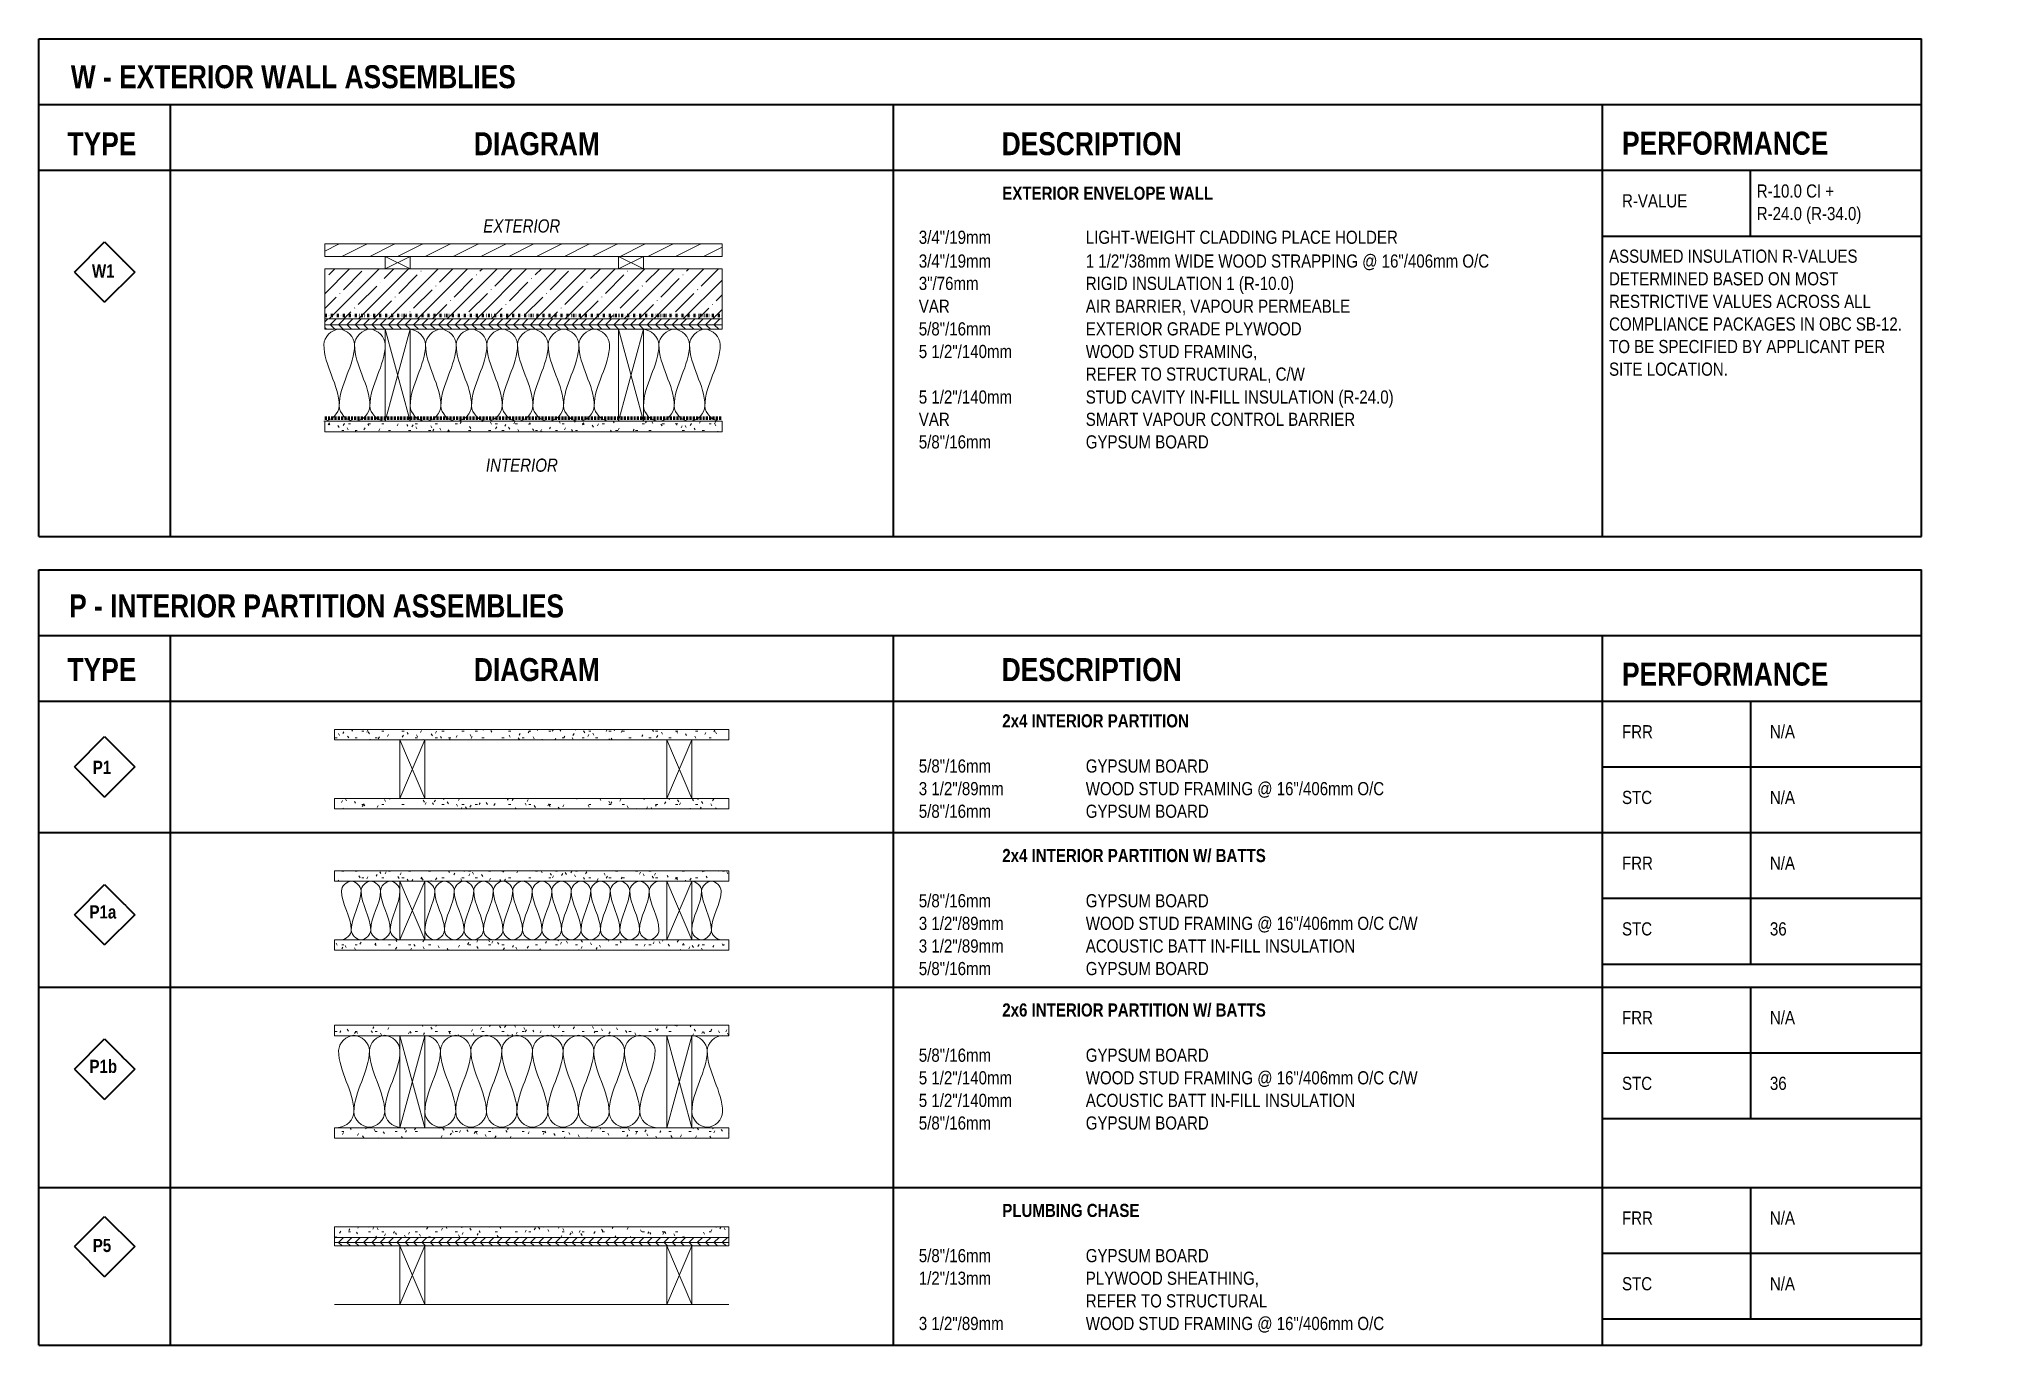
# Model space of a CAD drawing. Header units: millimetres. Extents: x -1345 to 11650, y 651 to 5428.
# Drawn here: x -1345 to 1609, y 2205 to 4193 of the extents above; entities that cross this region are included whole.
import ezdxf

# ---------------------------------------------------------------- set-up
doc = ezdxf.new("R2010")
doc.units = ezdxf.units.MM
doc.linetypes.add('CMHC_Membrane001', pattern=[9, 3, -2, 0, -2, 0, -2])
doc.linetypes.add('CMHC_Membrane006', pattern=[5, 3, -2])
doc.layers.add('A-DETL', color=9, linetype='Continuous', lineweight=18, true_color=0x808080)
doc.layers.add('A-DETL-GENF', color=7, linetype='Continuous', lineweight=18)
doc.layers.add('G-ANNO-TEXT', color=7, linetype='Continuous', lineweight=9)
doc.styles.add('Arial Narrow', font='ARIALN.TTF', dxfattribs={"height": 20})
doc.styles.add('Arial Narrow_B', font='ARIALNB.TTF', dxfattribs={"height": 35})
doc.styles.add('Arial Narrow_B_1', font='ARIALNB.TTF', dxfattribs={"height": 20})
doc.styles.add('Arial Narrow_I', font='ARIALNI.TTF', dxfattribs={"height": 20})
pattern_1 = [(0, (0, 0), (0, 12.695), []), (315, (0, 0), (12.695395, 0), [17.953, -17.953]), (45, (0, 0), (12.695395, 0), [17.953, -17.953])]
pattern_2 = [(0, (0, 0), (40.64, 10.16), [3.353, -27.127, 3.353, -27.127, -162.56]), (0, (0, 0), (40.64, 10.16), [-60.96, 3.353, -57.607, 3.353, -27.127, -71.12]), (0, (0, 0), (40.64, 10.16), [-152.4, 3.353, -16.967, 3.353, -47.447]), (120, (15.24, 5.08), (-29.118818, 30.115272), [3.353, -27.127, 3.353, -27.127, -162.56]), (120, (15.24, 5.08), (-29.118818, 30.115272), [-60.96, 3.353, -57.607, 3.353, -27.127, -71.12]), (120, (15.24, 5.08), (-29.118818, 30.115272), [-152.4, 3.353, -16.967, 3.353, -47.447]), (240, (20.32, 25.4), (-11.521182, -40.275272), [3.353, -27.127, 3.353, -27.127, -162.56]), (240, (20.32, 25.4), (-11.521182, -40.275272), [-60.96, 3.353, -57.607, 3.353, -27.127, -71.12]), (240, (20.32, 25.4), (-11.521182, -40.275272), [-152.4, 3.353, -16.967, 3.353, -47.447])]

msp = doc.modelspace()

# ---------------------------------------------------------------- texts
at = {"layer": 'G-ANNO-TEXT', "attachment_point": 1, "bg_fill": 3, "box_fill_scale": 1.25, "bg_fill_color": 256, "bg_fill_true_color": 13158600, "bg_fill_transparency": 0}
for s, insert, char_height, width, style in [('W - EXTERIOR WALL ASSEMBLIES', (-1296, 4152.6), 35, 831.35, 'Arial Narrow_B'), ('TYPE', (-1301, 4050.7), 35, 129.072, 'Arial Narrow_B'), ('DIAGRAM', (-682.7, 4050.7), 35, 234.093, 'Arial Narrow_B'), ('DESCRIPTION', (120.2, 4050.7), 35, 335.907, 'Arial Narrow_B'), ('PERFORMANCE', (1063.9, 4051.4), 35, 384.81, 'Arial Narrow_B'), ('\\fArial Narrow|b1|i0|c0|p34|;^I', (-5.9, 3967.8), 20, 153.924, 'Arial Narrow_B_1'), ('EXTERIOR', (-668.5, 3918), 20, 145.105, 'Arial Narrow_I'), ('3/4"/19mm', (-5.9, 3864.6), 20, 137.089, 'Arial Narrow'), ('W1', (-1263.8, 3849.5), 20, 42.489, 'Arial Narrow_B_1'), ('VAR', (-5.9, 3795.8), 20, 58.523, 'Arial Narrow'), ('VAR', (-5.9, 3623.8), 20, 58.523, 'Arial Narrow'), ('INTERIOR', (-664.5, 3554), 20, 134.684, 'Arial Narrow_I'), ('P - INTERIOR PARTITION ASSEMBLIES', (-1298.5, 3347.3), 35, 923.544, 'Arial Narrow_B'), ('TYPE', (-1301, 3250.4), 35, 129.072, 'Arial Narrow_B'), ('DIAGRAM', (-682.7, 3250.4), 35, 234.093, 'Arial Narrow_B'), ('DESCRIPTION', (120.2, 3250.4), 35, 335.907, 'Arial Narrow_B'), ('PERFORMANCE', (1063.9, 3243.6), 35, 384.81, 'Arial Narrow_B'), ('\\fArial Narrow|b1|i0|c0|p34|;^I', (-5.9, 3165), 20, 153.924, 'Arial Narrow_B_1'), ('FRR', (1063.9, 3148.4), 20, 57.721, 'Arial Narrow'), ('N/A', (1288.9, 3148.4), 20, 47.3, 'Arial Narrow'), ('P1', (-1262.6, 3094.2), 20, 35.274, 'Arial Narrow_B_1'), ('STC', (1063.9, 3048.4), 20, 56.92, 'Arial Narrow'), ('N/A', (1288.9, 3048.4), 20, 47.3, 'Arial Narrow'), ('\\fArial Narrow|b1|i0|c0|p34|;^I', (-5.9, 2960), 20, 153.924, 'Arial Narrow_B_1'), ('FRR', (1063.9, 2948.4), 20, 57.721, 'Arial Narrow'), ('N/A', (1288.9, 2948.4), 20, 47.3, 'Arial Narrow'), ('P1a', (-1267.6, 2874.2), 20, 51.308, 'Arial Narrow_B_1'), ('STC', (1063.9, 2848.4), 20, 56.92, 'Arial Narrow'), ('36', (1288.9, 2848.4), 20, 32.068, 'Arial Narrow'), ('\\fArial Narrow|b1|i0|c0|p34|;^I', (-5.9, 2725), 20, 153.924, 'Arial Narrow_B_1'), ('FRR', (1063.9, 2713.4), 20, 57.721, 'Arial Narrow'), ('N/A', (1288.9, 2713.4), 20, 47.3, 'Arial Narrow'), ('P1b', (-1267.6, 2639.2), 20, 52.911, 'Arial Narrow_B_1'), ('STC', (1063.9, 2613.4), 20, 56.92, 'Arial Narrow'), ('36', (1288.9, 2613.4), 20, 32.068, 'Arial Narrow'), ('\\fArial Narrow|b1|i0|c0|p34|;^I', (-5.9, 2420), 20, 153.924, 'Arial Narrow_B_1'), ('FRR', (1063.9, 2408.4), 20, 57.721, 'Arial Narrow'), ('N/A', (1288.9, 2408.4), 20, 47.3, 'Arial Narrow'), ('P5', (-1262.6, 2366.7), 20, 35.274, 'Arial Narrow_B_1'), ('5/8"/16mm', (-5.9, 2351.2), 20, 137.089, 'Arial Narrow'), ('STC', (1063.9, 2308.4), 20, 56.92, 'Arial Narrow'), ('N/A', (1288.9, 2308.4), 20, 47.3, 'Arial Narrow')]:
    msp.add_mtext(s, dxfattribs=dict(at, insert=insert, char_height=char_height, width=width, style=style))
at = {"layer": 'G-ANNO-TEXT', "color": 1, "true_color": 0xff0000, "char_height": 20, "attachment_point": 1, "style": 'Arial Narrow', "bg_fill": 3, "box_fill_scale": 1.25, "bg_fill_color": 256, "bg_fill_true_color": 13158600, "bg_fill_transparency": 0}
for s, insert, width in [('R-VALUE', (1063.9, 3956.2), 123.46), ('R-10.0 CI +', (1268.9, 3971.2), 146.709), ('ASSUMED INSULATION R-VALUES ', (1044.2, 3872), 477.004)]:
    msp.add_mtext(s, dxfattribs=dict(at, insert=insert, width=width))

# ---------------------------------------------------------------- blocks, each defined once
blk = doc.blocks.new('CMHC-06_Plywood-Section - 16mm-8189392-ASSEMBLIES - LEGEND _ NOTES')
at = {"layer": 'A-DETL-GENF', "true_color": 0x808080}
h = blk.add_hatch(dxfattribs=at)
h.set_pattern_fill('FP_1', color=8, style=0, pattern_type=2)
h.set_pattern_definition(pattern_1)
h.paths.add_polyline_path([(-462.7, 3750.7), (-305.2, 3750.7), (-305.2, 3766.7), (-909.7, 3766.7), (-909.7, 3750.7), (-779.7, 3750.7)])
at = {"layer": 'A-DETL-GENF'}
for p, q in [((-909.7, 3766.7), (-909.7, 3750.7)), ((-305.2, 3750.7), (-305.2, 3766.7)), ((-909.7, 3750.7), (-817.7, 3750.7)), ((-779.7, 3750.7), (-462.7, 3750.7)), ((-424.7, 3750.7), (-305.2, 3750.7))]:
    blk.add_line(p, q, dxfattribs=at)
blk = doc.blocks.new('CMHC-06_Wood Stud-Section - 38x140mm-4200795-ASSEMBLIES - LEGEND _ NOTES')
at = {"layer": 'A-DETL-GENF'}
for p, q in [((-779.7, 3750.7), (-817.7, 3750.7)), ((-817.7, 3750.7), (-817.7, 3610.7)), ((-817.7, 3610.7), (-779.7, 3750.7)), ((-817.7, 3750.7), (-779.7, 3610.7)), ((-779.7, 3610.7), (-779.7, 3750.7))]:
    blk.add_line(p, q, dxfattribs=at)
blk = doc.blocks.new('CMHC-09_Gypsum Wallboard-Section - 16mm-8189393-ASSEMBLIES - LEGEND _ NOTES')
at = {"layer": 'A-DETL-GENF', "true_color": 0x808080}
h = blk.add_hatch(dxfattribs=at)
h.set_pattern_fill('FP_2', color=8, style=0, pattern_type=2)
h.set_pattern_definition(pattern_2)
h.paths.add_polyline_path([(-817.7, 3594.7), (-305.2, 3594.7), (-305.2, 3610.7), (-909.7, 3610.7), (-909.7, 3594.7)])
at = {"layer": 'A-DETL-GENF'}
for p, q in [((-305.2, 3610.7), (-909.7, 3610.7)), ((-909.7, 3610.7), (-909.7, 3594.7)), ((-305.2, 3594.7), (-305.2, 3610.7)), ((-909.7, 3594.7), (-305.2, 3594.7))]:
    blk.add_line(p, q, dxfattribs=at)
blk = doc.blocks.new('CMHC-09_Gypsum Wallboard-Section - 16mm-3541351-ASSEMBLIES - LEGEND _ NOTES')
at = {"layer": 'A-DETL-GENF', "true_color": 0x808080}
h = blk.add_hatch(dxfattribs=at)
h.set_pattern_fill('FP_3', color=8, style=0, pattern_type=2)
h.set_pattern_definition(pattern_2)
h.paths.add_polyline_path([(-779.7, 3125.9), (-294.7, 3125.9), (-294.7, 3141.9), (-894.7, 3141.9), (-894.7, 3125.9), (-795.2, 3125.9)])
at = {"layer": 'A-DETL-GENF'}
for p, q in [((-294.7, 3141.9), (-894.7, 3141.9)), ((-894.7, 3141.9), (-894.7, 3125.9)), ((-294.7, 3125.9), (-294.7, 3141.9)), ((-894.7, 3125.9), (-795.2, 3125.9)), ((-757.2, 3125.9), (-389.2, 3125.9)), ((-351.2, 3125.9), (-294.7, 3125.9))]:
    blk.add_line(p, q, dxfattribs=at)
blk = doc.blocks.new('CMHC-09_Gypsum Wallboard-Section - 16mm-V1-ASSEMBLIES - LEGEND _ NOTES')
at = {"layer": 'A-DETL-GENF', "true_color": 0x808080}
h = blk.add_hatch(dxfattribs=at)
h.set_pattern_fill('FP_2', color=8, style=0, pattern_type=2)
h.set_pattern_definition(pattern_2)
h.paths.add_polyline_path([(-294.7, 3020.9), (-294.7, 3036.9), (-894.7, 3036.9), (-894.7, 3020.9), (-305.2, 3020.9)])
at = {"layer": 'A-DETL-GENF'}
for p, q in [((-795.2, 3036.9), (-894.7, 3036.9)), ((-894.7, 3036.9), (-894.7, 3020.9)), ((-894.7, 3020.9), (-294.7, 3020.9)), ((-389.2, 3036.9), (-757.2, 3036.9)), ((-294.7, 3036.9), (-351.2, 3036.9)), ((-294.7, 3020.9), (-294.7, 3036.9))]:
    blk.add_line(p, q, dxfattribs=at)
blk = doc.blocks.new('CMHC-06_Wood Stud-Section - 38x89mm-4152890-ASSEMBLIES - LEGEND _ NOTES')
at = {"layer": 'A-DETL-GENF'}
for p, q in [((-757.2, 3125.9), (-795.2, 3125.9)), ((-795.2, 3125.9), (-795.2, 3036.9)), ((-757.2, 3125.9), (-795.2, 3036.9)), ((-757.2, 3036.9), (-795.2, 3125.9)), ((-757.2, 3036.9), (-757.2, 3125.9)), ((-795.2, 3036.9), (-757.2, 3036.9))]:
    blk.add_line(p, q, dxfattribs=at)
blk = doc.blocks.new('CMHC-06_Wood Stud-Section - 19x38mm-6583815-ASSEMBLIES - LEGEND _ NOTES')
at = {"layer": 'A-DETL-GENF'}
for p, q in [((-817.7, 3861.7), (-817.7, 3842.7)), ((-779.7, 3861.7), (-817.7, 3842.7)), ((-779.7, 3842.7), (-817.7, 3861.7)), ((-779.7, 3842.7), (-779.7, 3861.7))]:
    blk.add_line(p, q, dxfattribs=at)
blk = doc.blocks.new('CMHC-06_Wood Stud-Section - 19x38mm-6584004-ASSEMBLIES - LEGEND _ NOTES')
at = {"layer": 'A-DETL-GENF'}
for p, q in [((-462.7, 3861.7), (-462.7, 3842.7)), ((-462.7, 3861.7), (-424.7, 3842.7)), ((-462.7, 3842.7), (-424.7, 3861.7)), ((-424.7, 3842.7), (-424.7, 3861.7))]:
    blk.add_line(p, q, dxfattribs=at)
blk = doc.blocks.new('CMHC-09_Gypsum Wallboard-Section - 16mm-V2-ASSEMBLIES - LEGEND _ NOTES')
at = {"layer": 'A-DETL-GENF', "true_color": 0x808080}
h = blk.add_hatch(dxfattribs=at)
h.set_pattern_fill('FP_2', color=8, style=0, pattern_type=2)
h.set_pattern_definition(pattern_2)
h.paths.add_polyline_path([(-351.2, 2910.9), (-294.7, 2910.9), (-294.7, 2926.9), (-894.7, 2926.9), (-894.7, 2910.9), (-389.2, 2910.9)])
at = {"layer": 'A-DETL-GENF'}
for p, q in [((-294.7, 2926.9), (-894.7, 2926.9)), ((-894.7, 2926.9), (-894.7, 2910.9)), ((-294.7, 2910.9), (-294.7, 2926.9)), ((-894.7, 2910.9), (-795.2, 2910.9)), ((-757.2, 2910.9), (-389.2, 2910.9)), ((-351.2, 2910.9), (-294.7, 2910.9))]:
    blk.add_line(p, q, dxfattribs=at)
blk = doc.blocks.new('CMHC-09_Gypsum Wallboard-Section - 16mm-V3-ASSEMBLIES - LEGEND _ NOTES')
at = {"layer": 'A-DETL-GENF', "true_color": 0x808080}
h = blk.add_hatch(dxfattribs=at)
h.set_pattern_fill('FP_2', color=8, style=0, pattern_type=2)
h.set_pattern_definition(pattern_2)
h.paths.add_polyline_path([(-351.2, 2805.9), (-294.7, 2805.9), (-294.7, 2821.9), (-894.7, 2821.9), (-894.7, 2805.9), (-389.2, 2805.9)])
at = {"layer": 'A-DETL-GENF'}
for p, q in [((-795.2, 2821.9), (-894.7, 2821.9)), ((-894.7, 2821.9), (-894.7, 2805.9)), ((-894.7, 2805.9), (-294.7, 2805.9)), ((-389.2, 2821.9), (-757.2, 2821.9)), ((-294.7, 2821.9), (-351.2, 2821.9)), ((-294.7, 2805.9), (-294.7, 2821.9))]:
    blk.add_line(p, q, dxfattribs=at)
blk = doc.blocks.new('CMHC-09_Gypsum Wallboard-Section - 16mm-V4-ASSEMBLIES - LEGEND _ NOTES')
at = {"layer": 'A-DETL-GENF', "true_color": 0x808080}
h = blk.add_hatch(dxfattribs=at)
h.set_pattern_fill('FP_3', color=8, style=0, pattern_type=2)
h.set_pattern_definition(pattern_2)
h.paths.add_polyline_path([(-817.7, 2368.9), (-294.7, 2368.9), (-294.7, 2384.9), (-894.7, 2384.9), (-894.7, 2368.9)])
at = {"layer": 'A-DETL-GENF'}
for p, q in [((-294.7, 2384.9), (-894.7, 2384.9)), ((-894.7, 2384.9), (-894.7, 2368.9)), ((-294.7, 2368.9), (-294.7, 2384.9))]:
    blk.add_line(p, q, dxfattribs=at)
blk = doc.blocks.new('CMHC-06_Wood Stud-Section - 38x89mm-V5-ASSEMBLIES - LEGEND _ NOTES')
at = {"layer": 'A-DETL-GENF'}
for p, q in [((-795.2, 2355.9), (-795.2, 2266.9)), ((-757.2, 2355.9), (-795.2, 2266.9)), ((-757.2, 2266.9), (-795.2, 2355.9)), ((-757.2, 2266.9), (-757.2, 2355.9)), ((-795.2, 2266.9), (-757.2, 2266.9))]:
    blk.add_line(p, q, dxfattribs=at)
blk = doc.blocks.new('CMHC-06_Plywood-Section - 13mm-6590536-ASSEMBLIES - LEGEND _ NOTES')
at = {"layer": 'A-DETL-GENF', "true_color": 0x808080}
h = blk.add_hatch(dxfattribs=at)
h.set_pattern_fill('FP_4', color=8, style=0, pattern_type=2)
h.set_pattern_definition(pattern_1)
h.paths.add_polyline_path([(-894.7, 2355.9), (-294.7, 2355.9), (-294.7, 2368.9), (-894.7, 2368.9)])
at = {"layer": 'A-DETL-GENF'}
for p, q in [((-294.7, 2368.9), (-894.7, 2368.9)), ((-894.7, 2368.9), (-894.7, 2355.9)), ((-294.7, 2355.9), (-294.7, 2368.9)), ((-894.7, 2355.9), (-294.7, 2355.9))]:
    blk.add_line(p, q, dxfattribs=at)
blk = doc.blocks.new('CMHC-07_Insulation_ Semi-Rigid-Section - 76mm-8450601-ASSEMBLIES - LEGEND _ NOTES')
at = {"layer": 'A-DETL-GENF', "true_color": 0x808080}
h = blk.add_hatch(dxfattribs=at)
h.set_pattern_fill('FP_6', color=8, style=0, pattern_type=2)
h.set_pattern_definition([(45, (0, 0), (-22.45064, 22.45064), []), (45, (22.45, 0), (-22.45064, 22.45064), [39.687, -7.937, 0.33528, -7.602])])
h.paths.add_polyline_path([(-462.7, 3766.7), (-305.2, 3766.7), (-305.2, 3842.7), (-909.7, 3842.7), (-909.7, 3766.7), (-779.7, 3766.7)])
at = {"layer": 'A-DETL-GENF'}
for p, q in [((-909.7, 3842.7), (-909.7, 3766.7)), ((-305.2, 3842.7), (-909.7, 3842.7)), ((-305.2, 3766.7), (-305.2, 3842.7)), ((-909.7, 3766.7), (-305.2, 3766.7))]:
    blk.add_line(p, q, dxfattribs=at)
blk = doc.blocks.new('CMHC-09_Gypsum Wallboard-Section - 16mm-V6-ASSEMBLIES - LEGEND _ NOTES')
at = {"layer": 'A-DETL-GENF', "true_color": 0x808080}
h = blk.add_hatch(dxfattribs=at)
h.set_pattern_fill('FP_3', color=8, style=0, pattern_type=2)
h.set_pattern_definition(pattern_2)
h.paths.add_polyline_path([(-351.2, 2675.9), (-294.7, 2675.9), (-294.7, 2691.9), (-894.7, 2691.9), (-894.7, 2675.9), (-389.2, 2675.9)])
at = {"layer": 'A-DETL-GENF'}
for p, q in [((-294.7, 2691.9), (-894.7, 2691.9)), ((-894.7, 2691.9), (-894.7, 2675.9)), ((-294.7, 2675.9), (-294.7, 2691.9)), ((-894.7, 2675.9), (-795.2, 2675.9)), ((-757.2, 2675.9), (-389.2, 2675.9)), ((-351.2, 2675.9), (-294.7, 2675.9))]:
    blk.add_line(p, q, dxfattribs=at)
blk = doc.blocks.new('CMHC-09_Gypsum Wallboard-Section - 16mm-V7-ASSEMBLIES - LEGEND _ NOTES')
at = {"layer": 'A-DETL-GENF', "true_color": 0x808080}
h = blk.add_hatch(dxfattribs=at)
h.set_pattern_fill('FP_3', color=8, style=0, pattern_type=2)
h.set_pattern_definition(pattern_2)
h.paths.add_polyline_path([(-779.7, 2519.9), (-294.7, 2519.9), (-294.7, 2535.9), (-894.7, 2535.9), (-894.7, 2519.9), (-795.2, 2519.9)])
at = {"layer": 'A-DETL-GENF'}
for p, q in [((-795.2, 2535.9), (-894.7, 2535.9)), ((-894.7, 2535.9), (-894.7, 2519.9)), ((-894.7, 2519.9), (-294.7, 2519.9)), ((-389.2, 2535.9), (-757.2, 2535.9)), ((-294.7, 2535.9), (-351.2, 2535.9)), ((-294.7, 2519.9), (-294.7, 2535.9))]:
    blk.add_line(p, q, dxfattribs=at)
blk = doc.blocks.new('CMHC-06_Wood Stud-Section - 38x140mm-V8-ASSEMBLIES - LEGEND _ NOTES')
at = {"layer": 'A-DETL-GENF'}
for p, q in [((-757.2, 2675.9), (-795.2, 2675.9)), ((-795.2, 2675.9), (-795.2, 2535.9)), ((-757.2, 2675.9), (-795.2, 2535.9)), ((-757.2, 2535.9), (-795.2, 2675.9)), ((-757.2, 2535.9), (-757.2, 2675.9)), ((-795.2, 2535.9), (-757.2, 2535.9))]:
    blk.add_line(p, q, dxfattribs=at)

# ---------------------------------------------------------------- linework, layer by layer
at = {"layer": 'A-DETL', "color": 7, "lineweight": 35}
for p, q in [((-1344.7, 3435.7), (-1344.7, 4192.7)), ((-1344.7, 4192.7), (1519.3, 4192.7)), ((-1344.7, 4092.7), (1399.3, 4092.7)), ((-1344.7, 4092.7), (1519.3, 4092.7)), ((-1144.7, 4092.7), (-1144.7, 3435.7)), ((-44.7, 4092.7), (-44.7, 3435.7)), ((1034.3, 3892.7), (1519.3, 3892.7)), ((-1344.7, 3435.7), (1519.3, 3435.7)), ((-1344.7, 2204.9), (-1344.7, 3384.9)), ((-1344.7, 3384.9), (1519.3, 3384.9)), ((1519.3, 2204.9), (1519.3, 3384.9)), ((-1344.7, 3284.9), (1519.3, 3284.9)), ((-1144.7, 3284.9), (-1144.7, 2204.9)), ((-1144.7, 3284.9), (-1144.7, 2204.9)), ((-44.7, 3284.9), (-44.7, 2204.9)), ((1034.3, 2204.9), (1034.3, 3284.9)), ((1034.3, 2204.9), (1034.3, 3284.9)), ((-1344.7, 3184.9), (1519.3, 3184.9)), ((1259.3, 3184.9), (1259.3, 2984.9)), ((1034.3, 3084.9), (1519.3, 3084.9)), ((-1344.7, 2984.9), (1519.3, 2984.9)), ((1034.3, 2984.9), (1519.3, 2984.9)), ((1259.3, 2984.9), (1259.3, 2784.9)), ((1034.3, 2884.9), (1519.3, 2884.9)), ((1034.3, 2784.9), (1519.3, 2784.9)), ((1259.3, 2749.9), (1259.3, 2549.9)), ((1034.3, 2649.9), (1519.3, 2649.9)), ((1034.3, 2549.9), (1519.3, 2549.9)), ((-1344.7, 2444.9), (1519.3, 2444.9)), ((-1344.7, 2444.9), (1519.3, 2444.9)), ((1259.3, 2444.9), (1259.3, 2244.9)), ((1034.3, 2344.9), (1519.3, 2344.9)), ((1034.3, 2244.9), (1519.3, 2244.9)), ((-1344.7, 2204.9), (1519.3, 2204.9))]:
    msp.add_line(p, q, dxfattribs=at)
at = {"layer": 'A-DETL', "color": 7}
for p, q in [((-909.7, 3880.7), (-909.7, 3861.7)), ((-305.2, 3861.7), (-305.2, 3880.7)), ((-909.7, 3861.7), (-305.2, 3861.7)), ((-909.7, 3610.7), (-305.2, 3610.7)), ((-894.7, 2266.9), (-294.7, 2266.9))]:
    msp.add_line(p, q, dxfattribs=at)
at = {"layer": 'A-DETL', "color": 190, "linetype": 'CMHC_Membrane001', "lineweight": 70, "true_color": 0x8000ff}
msp.add_line((-909.7, 3771.7), (-305.2, 3771.7), dxfattribs=at)
at = {"layer": 'A-DETL', "color": 96, "linetype": 'CMHC_Membrane006', "lineweight": 70, "true_color": 0x008000}
msp.add_line((-909.7, 3615.7), (-305.2, 3615.7), dxfattribs=at)
at = {"layer": 'A-DETL'}
for points in [[(-864.3, 3727.4), (-864.3, 3738.4), (-887.7, 3763.1), (-911, 3738.4), (-911, 3727.4)], [(-911, 3727.4), (-911, 3695.3), (-887.7, 3666.1), (-887.7, 3634.1)], [(-887.7, 3634.1), (-887.7, 3666.1), (-864.3, 3695.3), (-864.3, 3727.4)], [(-817.7, 3727.4), (-817.7, 3738.4), (-841, 3763.1), (-864.3, 3738.4), (-864.3, 3727.4)], [(-864.3, 3727.4), (-864.3, 3695.3), (-841, 3666.1), (-841, 3634.1)], [(-841, 3634.1), (-841, 3666.1), (-817.7, 3695.3), (-817.7, 3727.4)], [(-779.7, 3750.7), (-768.7, 3750.7), (-756.3, 3738.4), (-756.3, 3727.4)], [(-756.3, 3727.4), (-756.3, 3695.3), (-779.7, 3666.1), (-779.7, 3634.1)], [(-756.3, 3727.4), (-756.3, 3738.4), (-733, 3763.1), (-709.7, 3738.4), (-709.7, 3727.4)], [(-733, 3634.1), (-733, 3666.1), (-756.3, 3695.3), (-756.3, 3727.4)], [(-709.7, 3727.4), (-709.7, 3695.3), (-733, 3666.1), (-733, 3634.1)], [(-709.7, 3727.4), (-709.7, 3738.4), (-686.3, 3763.1), (-663, 3738.4), (-663, 3727.4)], [(-686.3, 3634.1), (-686.3, 3666.1), (-709.7, 3695.3), (-709.7, 3727.4)], [(-663, 3727.4), (-663, 3695.3), (-686.3, 3666.1), (-686.3, 3634.1)], [(-663, 3727.4), (-663, 3738.4), (-639.7, 3763.1), (-616.3, 3738.4), (-616.3, 3727.4)], [(-639.7, 3634.1), (-639.7, 3666.1), (-663, 3695.3), (-663, 3727.4)], [(-616.3, 3727.4), (-616.3, 3695.3), (-639.7, 3666.1), (-639.7, 3634.1)], [(-616.3, 3727.4), (-616.3, 3738.4), (-593, 3763.1), (-569.7, 3738.4), (-569.7, 3727.4)], [(-593, 3634.1), (-593, 3666.1), (-616.3, 3695.3), (-616.3, 3727.4)], [(-569.7, 3727.4), (-569.7, 3695.3), (-593, 3666.1), (-593, 3634.1)], [(-569.7, 3727.4), (-569.7, 3738.4), (-546.3, 3763.1), (-523, 3738.4), (-523, 3727.4)], [(-546.3, 3634.1), (-546.3, 3666.1), (-569.7, 3695.3), (-569.7, 3727.4)], [(-523, 3727.4), (-523, 3695.3), (-546.3, 3666.1), (-546.3, 3634.1)], [(-523, 3727.4), (-523, 3738.4), (-499.7, 3763.1), (-476.3, 3738.4), (-476.3, 3727.4)], [(-499.7, 3634.1), (-499.7, 3666.1), (-523, 3695.3), (-523, 3727.4)], [(-476.3, 3727.4), (-476.3, 3695.3), (-499.7, 3666.1), (-499.7, 3634.1)], [(-424.7, 3750.7), (-413.7, 3750.7), (-401.3, 3738.4), (-401.3, 3727.4)], [(-401.3, 3727.4), (-401.3, 3695.3), (-424.7, 3666.1), (-424.7, 3634.1)], [(-401.3, 3727.4), (-401.3, 3738.4), (-378, 3763.1), (-354.7, 3738.4), (-354.7, 3727.4)], [(-378, 3634.1), (-378, 3666.1), (-401.3, 3695.3), (-401.3, 3727.4)], [(-354.7, 3727.4), (-354.7, 3695.3), (-378, 3666.1), (-378, 3634.1)], [(-354.7, 3727.4), (-354.7, 3738.4), (-331.3, 3763.1), (-308, 3738.4), (-308, 3727.4)], [(-331.3, 3634.1), (-331.3, 3666.1), (-354.7, 3695.3), (-354.7, 3727.4)], [(-308, 3727.4), (-308, 3695.3), (-331.3, 3666.1), (-331.3, 3634.1)], [(-887.7, 3634.1), (-887.7, 3623.1), (-900, 3610.7), (-911, 3610.7)], [(-841, 3634.1), (-841, 3623.1), (-864.3, 3598.4), (-887.7, 3623.1), (-887.7, 3634.1)], [(-817.7, 3610.7), (-828.7, 3610.7), (-841, 3623.1), (-841, 3634.1)], [(-779.7, 3634.1), (-779.7, 3623.1), (-756.3, 3598.4), (-733, 3623.1), (-733, 3634.1)], [(-733, 3634.1), (-733, 3623.1), (-709.7, 3598.4), (-686.3, 3623.1), (-686.3, 3634.1)], [(-686.3, 3634.1), (-686.3, 3623.1), (-663, 3598.4), (-639.7, 3623.1), (-639.7, 3634.1)], [(-639.7, 3634.1), (-639.7, 3623.1), (-616.3, 3598.4), (-593, 3623.1), (-593, 3634.1)], [(-593, 3634.1), (-593, 3623.1), (-569.7, 3598.4), (-546.3, 3623.1), (-546.3, 3634.1)], [(-546.3, 3634.1), (-546.3, 3623.1), (-523, 3598.4), (-499.7, 3623.1), (-499.7, 3634.1)], [(-499.7, 3634.1), (-499.7, 3623.1), (-487.3, 3610.7), (-476.3, 3610.7)], [(-424.7, 3634.1), (-424.7, 3623.1), (-401.3, 3598.4), (-378, 3623.1), (-378, 3634.1)], [(-378, 3634.1), (-378, 3623.1), (-354.7, 3598.4), (-331.3, 3623.1), (-331.3, 3634.1)], [(-331.3, 3634.1), (-331.3, 3623.1), (-319, 3610.7), (-308, 3610.7)], [(-854.5, 2896.1), (-854.5, 2903.1), (-869.3, 2918.8), (-884.2, 2903.1), (-884.2, 2896.1)], [(-884.2, 2896.1), (-884.2, 2875.7), (-869.3, 2857.2), (-869.3, 2836.8)], [(-869.3, 2836.8), (-869.3, 2857.2), (-854.5, 2875.7), (-854.5, 2896.1)], [(-824.8, 2896.1), (-824.8, 2903.1), (-839.7, 2918.8), (-854.5, 2903.1), (-854.5, 2896.1)], [(-854.5, 2896.1), (-854.5, 2875.7), (-839.7, 2857.2), (-839.7, 2836.8)], [(-839.7, 2836.8), (-839.7, 2857.2), (-824.8, 2875.7), (-824.8, 2896.1)], [(-795.2, 2896.1), (-795.2, 2903.1), (-810, 2918.8), (-824.8, 2903.1), (-824.8, 2896.1)], [(-824.8, 2896.1), (-824.8, 2875.7), (-810, 2857.2), (-810, 2836.8)], [(-810, 2836.8), (-810, 2857.2), (-795.2, 2875.7), (-795.2, 2896.1)], [(-757.2, 2910.9), (-750.2, 2910.9), (-742.3, 2903.1), (-742.3, 2896.1)], [(-742.3, 2896.1), (-742.3, 2875.7), (-757.2, 2857.2), (-757.2, 2836.8)], [(-742.3, 2896.1), (-742.3, 2903.1), (-727.5, 2918.8), (-712.7, 2903.1), (-712.7, 2896.1)], [(-727.5, 2836.8), (-727.5, 2857.2), (-742.3, 2875.7), (-742.3, 2896.1)], [(-712.7, 2896.1), (-712.7, 2875.7), (-727.5, 2857.2), (-727.5, 2836.8)], [(-712.7, 2896.1), (-712.7, 2903.1), (-697.8, 2918.8), (-683, 2903.1), (-683, 2896.1)], [(-697.8, 2836.8), (-697.8, 2857.2), (-712.7, 2875.7), (-712.7, 2896.1)], [(-683, 2896.1), (-683, 2875.7), (-697.8, 2857.2), (-697.8, 2836.8)], [(-683, 2896.1), (-683, 2903.1), (-668.2, 2918.8), (-653.3, 2903.1), (-653.3, 2896.1)], [(-668.2, 2836.8), (-668.2, 2857.2), (-683, 2875.7), (-683, 2896.1)], [(-653.3, 2896.1), (-653.3, 2875.7), (-668.2, 2857.2), (-668.2, 2836.8)], [(-653.3, 2896.1), (-653.3, 2903.1), (-638.5, 2918.8), (-623.7, 2903.1), (-623.7, 2896.1)], [(-638.5, 2836.8), (-638.5, 2857.2), (-653.3, 2875.7), (-653.3, 2896.1)], [(-623.7, 2896.1), (-623.7, 2875.7), (-638.5, 2857.2), (-638.5, 2836.8)], [(-623.7, 2896.1), (-623.7, 2903.1), (-608.8, 2918.8), (-594, 2903.1), (-594, 2896.1)], [(-608.8, 2836.8), (-608.8, 2857.2), (-623.7, 2875.7), (-623.7, 2896.1)], [(-594, 2896.1), (-594, 2875.7), (-608.8, 2857.2), (-608.8, 2836.8)], [(-594, 2896.1), (-594, 2903.1), (-579.2, 2918.8), (-564.3, 2903.1), (-564.3, 2896.1)], [(-579.2, 2836.8), (-579.2, 2857.2), (-594, 2875.7), (-594, 2896.1)], [(-564.3, 2896.1), (-564.3, 2875.7), (-579.2, 2857.2), (-579.2, 2836.8)], [(-564.3, 2896.1), (-564.3, 2903.1), (-549.5, 2918.8), (-534.7, 2903.1), (-534.7, 2896.1)], [(-549.5, 2836.8), (-549.5, 2857.2), (-564.3, 2875.7), (-564.3, 2896.1)], [(-534.7, 2896.1), (-534.7, 2875.7), (-549.5, 2857.2), (-549.5, 2836.8)], [(-534.7, 2896.1), (-534.7, 2903.1), (-519.8, 2918.8), (-505, 2903.1), (-505, 2896.1)], [(-519.8, 2836.8), (-519.8, 2857.2), (-534.7, 2875.7), (-534.7, 2896.1)], [(-505, 2896.1), (-505, 2875.7), (-519.8, 2857.2), (-519.8, 2836.8)], [(-505, 2896.1), (-505, 2903.1), (-490.2, 2918.8), (-475.3, 2903.1), (-475.3, 2896.1)], [(-490.2, 2836.8), (-490.2, 2857.2), (-505, 2875.7), (-505, 2896.1)], [(-475.3, 2896.1), (-475.3, 2875.7), (-490.2, 2857.2), (-490.2, 2836.8)], [(-475.3, 2896.1), (-475.3, 2903.1), (-460.5, 2918.8), (-445.7, 2903.1), (-445.7, 2896.1)], [(-460.5, 2836.8), (-460.5, 2857.2), (-475.3, 2875.7), (-475.3, 2896.1)], [(-445.7, 2896.1), (-445.7, 2875.7), (-460.5, 2857.2), (-460.5, 2836.8)], [(-445.7, 2896.1), (-445.7, 2903.1), (-430.8, 2918.8), (-416, 2903.1), (-416, 2896.1)], [(-430.8, 2836.8), (-430.8, 2857.2), (-445.7, 2875.7), (-445.7, 2896.1)], [(-416, 2896.1), (-416, 2875.7), (-430.8, 2857.2), (-430.8, 2836.8)], [(-416, 2896.1), (-416, 2903.1), (-408.2, 2910.9), (-401.2, 2910.9)], [(-401.2, 2836.8), (-401.2, 2857.2), (-416, 2875.7), (-416, 2896.1)], [(-351.2, 2910.9), (-344.2, 2910.9), (-336.3, 2903.1), (-336.3, 2896.1)], [(-336.3, 2896.1), (-336.3, 2875.7), (-351.2, 2857.2), (-351.2, 2836.8)], [(-336.3, 2896.1), (-336.3, 2903.1), (-321.5, 2918.8), (-306.7, 2903.1), (-306.7, 2896.1)], [(-321.5, 2836.8), (-321.5, 2857.2), (-336.3, 2875.7), (-336.3, 2896.1)], [(-306.7, 2896.1), (-306.7, 2875.7), (-321.5, 2857.2), (-321.5, 2836.8)], [(-869.3, 2836.8), (-869.3, 2829.8), (-877.2, 2821.9), (-884.2, 2821.9)], [(-839.7, 2836.8), (-839.7, 2829.8), (-854.5, 2814.1), (-869.3, 2829.8), (-869.3, 2836.8)], [(-810, 2836.8), (-810, 2829.8), (-824.8, 2814.1), (-839.7, 2829.8), (-839.7, 2836.8)], [(-795.2, 2821.9), (-802.2, 2821.9), (-810, 2829.8), (-810, 2836.8)], [(-757.2, 2836.8), (-757.2, 2829.8), (-742.3, 2814.1), (-727.5, 2829.8), (-727.5, 2836.8)], [(-727.5, 2836.8), (-727.5, 2829.8), (-712.7, 2814.1), (-697.8, 2829.8), (-697.8, 2836.8)], [(-697.8, 2836.8), (-697.8, 2829.8), (-683, 2814.1), (-668.2, 2829.8), (-668.2, 2836.8)], [(-668.2, 2836.8), (-668.2, 2829.8), (-653.3, 2814.1), (-638.5, 2829.8), (-638.5, 2836.8)], [(-638.5, 2836.8), (-638.5, 2829.8), (-623.7, 2814.1), (-608.8, 2829.8), (-608.8, 2836.8)], [(-608.8, 2836.8), (-608.8, 2829.8), (-594, 2814.1), (-579.2, 2829.8), (-579.2, 2836.8)], [(-579.2, 2836.8), (-579.2, 2829.8), (-564.3, 2814.1), (-549.5, 2829.8), (-549.5, 2836.8)], [(-549.5, 2836.8), (-549.5, 2829.8), (-534.7, 2814.1), (-519.8, 2829.8), (-519.8, 2836.8)], [(-519.8, 2836.8), (-519.8, 2829.8), (-505, 2814.1), (-490.2, 2829.8), (-490.2, 2836.8)], [(-490.2, 2836.8), (-490.2, 2829.8), (-475.3, 2814.1), (-460.5, 2829.8), (-460.5, 2836.8)], [(-460.5, 2836.8), (-460.5, 2829.8), (-445.7, 2814.1), (-430.8, 2829.8), (-430.8, 2836.8)], [(-430.8, 2836.8), (-430.8, 2829.8), (-416, 2814.1), (-401.2, 2829.8), (-401.2, 2836.8)], [(-351.2, 2836.8), (-351.2, 2829.8), (-336.3, 2814.1), (-321.5, 2829.8), (-321.5, 2836.8)], [(-321.5, 2836.8), (-321.5, 2829.8), (-313.7, 2821.9), (-306.7, 2821.9)], [(-841.8, 2653.1), (-841.8, 2664.1), (-865.2, 2688.8), (-888.5, 2664.1), (-888.5, 2653.1)], [(-795.2, 2653.1), (-795.2, 2664.1), (-818.5, 2688.8), (-841.8, 2664.1), (-841.8, 2653.1)], [(-757.2, 2676.4), (-746.2, 2676.4), (-733.8, 2664.1), (-733.8, 2653.1)], [(-733.8, 2653.1), (-733.8, 2664.1), (-710.5, 2688.8), (-687.2, 2664.1), (-687.2, 2653.1)], [(-687.2, 2653.1), (-687.2, 2664.1), (-663.8, 2688.8), (-640.5, 2664.1), (-640.5, 2653.1)], [(-640.5, 2653.1), (-640.5, 2664.1), (-617.2, 2688.8), (-593.8, 2664.1), (-593.8, 2653.1)], [(-593.8, 2653.1), (-593.8, 2664.1), (-570.5, 2688.8), (-547.2, 2664.1), (-547.2, 2653.1)], [(-547.2, 2653.1), (-547.2, 2664.1), (-523.8, 2688.8), (-500.5, 2664.1), (-500.5, 2653.1)], [(-500.5, 2653.1), (-500.5, 2664.1), (-477.2, 2688.8), (-453.8, 2664.1), (-453.8, 2653.1)], [(-453.8, 2653.1), (-453.8, 2664.1), (-430.5, 2688.8), (-407.2, 2664.1), (-407.2, 2653.1)], [(-351.2, 2676.4), (-340.2, 2676.4), (-327.8, 2664.1), (-327.8, 2653.1)], [(-327.8, 2653.1), (-327.8, 2664.1), (-315.5, 2676.4), (-304.5, 2676.4)], [(-888.5, 2653.1), (-888.5, 2621), (-865.2, 2591.8), (-865.2, 2559.8)], [(-865.2, 2559.8), (-865.2, 2591.8), (-841.8, 2621), (-841.8, 2653.1)], [(-841.8, 2653.1), (-841.8, 2621), (-818.5, 2591.8), (-818.5, 2559.8)], [(-818.5, 2559.8), (-818.5, 2591.8), (-795.2, 2621), (-795.2, 2653.1)], [(-733.8, 2653.1), (-733.8, 2621), (-757.2, 2591.8), (-757.2, 2559.8)], [(-710.5, 2559.8), (-710.5, 2591.8), (-733.8, 2621), (-733.8, 2653.1)], [(-687.2, 2653.1), (-687.2, 2621), (-710.5, 2591.8), (-710.5, 2559.8)], [(-663.8, 2559.8), (-663.8, 2591.8), (-687.2, 2621), (-687.2, 2653.1)], [(-640.5, 2653.1), (-640.5, 2621), (-663.8, 2591.8), (-663.8, 2559.8)], [(-617.2, 2559.8), (-617.2, 2591.8), (-640.5, 2621), (-640.5, 2653.1)], [(-593.8, 2653.1), (-593.8, 2621), (-617.2, 2591.8), (-617.2, 2559.8)], [(-570.5, 2559.8), (-570.5, 2591.8), (-593.8, 2621), (-593.8, 2653.1)], [(-547.2, 2653.1), (-547.2, 2621), (-570.5, 2591.8), (-570.5, 2559.8)], [(-523.8, 2559.8), (-523.8, 2591.8), (-547.2, 2621), (-547.2, 2653.1)], [(-500.5, 2653.1), (-500.5, 2621), (-523.8, 2591.8), (-523.8, 2559.8)], [(-477.2, 2559.8), (-477.2, 2591.8), (-500.5, 2621), (-500.5, 2653.1)], [(-453.8, 2653.1), (-453.8, 2621), (-477.2, 2591.8), (-477.2, 2559.8)], [(-430.5, 2559.8), (-430.5, 2591.8), (-453.8, 2621), (-453.8, 2653.1)], [(-407.2, 2653.1), (-407.2, 2621), (-430.5, 2591.8), (-430.5, 2559.8)], [(-327.8, 2653.1), (-327.8, 2621), (-351.2, 2591.8), (-351.2, 2559.8)], [(-304.5, 2559.8), (-304.5, 2591.8), (-327.8, 2621), (-327.8, 2653.1)], [(-865.2, 2559.8), (-865.2, 2548.8), (-877.5, 2536.4), (-888.5, 2536.4)], [(-818.5, 2559.8), (-818.5, 2548.8), (-841.8, 2524.1), (-865.2, 2548.8), (-865.2, 2559.8)], [(-795.2, 2536.4), (-806.2, 2536.4), (-818.5, 2548.8), (-818.5, 2559.8)], [(-757.2, 2559.8), (-757.2, 2548.8), (-733.8, 2524.1), (-710.5, 2548.8), (-710.5, 2559.8)], [(-710.5, 2559.8), (-710.5, 2548.8), (-687.2, 2524.1), (-663.8, 2548.8), (-663.8, 2559.8)], [(-663.8, 2559.8), (-663.8, 2548.8), (-640.5, 2524.1), (-617.2, 2548.8), (-617.2, 2559.8)], [(-617.2, 2559.8), (-617.2, 2548.8), (-593.8, 2524.1), (-570.5, 2548.8), (-570.5, 2559.8)], [(-570.5, 2559.8), (-570.5, 2548.8), (-547.2, 2524.1), (-523.8, 2548.8), (-523.8, 2559.8)], [(-523.8, 2559.8), (-523.8, 2548.8), (-500.5, 2524.1), (-477.2, 2548.8), (-477.2, 2559.8)], [(-477.2, 2559.8), (-477.2, 2548.8), (-453.8, 2524.1), (-430.5, 2548.8), (-430.5, 2559.8)], [(-430.5, 2559.8), (-430.5, 2548.8), (-418.2, 2536.4), (-407.2, 2536.4)], [(-351.2, 2559.8), (-351.2, 2548.8), (-327.8, 2524.1), (-304.5, 2548.8), (-304.5, 2559.8)]]:
    msp.add_open_spline(points, degree=3, dxfattribs=at)

# ---------------------------------------------------------------- block references
at = {"layer": 'A-DETL-GENF'}
for name, p in [('CMHC-07_Insulation_ Semi-Rigid-Section - 76mm-8450601-ASSEMBLIES - LEGEND _ NOTES', (0, 0)), ('CMHC-06_Wood Stud-Section - 19x38mm-6583815-ASSEMBLIES - LEGEND _ NOTES', (0, 0)), ('CMHC-06_Wood Stud-Section - 19x38mm-6584004-ASSEMBLIES - LEGEND _ NOTES', (0, 0)), ('CMHC-06_Plywood-Section - 16mm-8189392-ASSEMBLIES - LEGEND _ NOTES', (0, 0)), ('CMHC-06_Wood Stud-Section - 38x140mm-4200795-ASSEMBLIES - LEGEND _ NOTES', (0, 0)), ('CMHC-06_Wood Stud-Section - 38x140mm-4200795-ASSEMBLIES - LEGEND _ NOTES', (355, 0)), ('CMHC-09_Gypsum Wallboard-Section - 16mm-8189393-ASSEMBLIES - LEGEND _ NOTES', (0, 0)), ('CMHC-09_Gypsum Wallboard-Section - 16mm-3541351-ASSEMBLIES - LEGEND _ NOTES', (0, 0)), ('CMHC-06_Wood Stud-Section - 38x89mm-4152890-ASSEMBLIES - LEGEND _ NOTES', (0, 0)), ('CMHC-06_Wood Stud-Section - 38x89mm-4152890-ASSEMBLIES - LEGEND _ NOTES', (406, 0)), ('CMHC-09_Gypsum Wallboard-Section - 16mm-V1-ASSEMBLIES - LEGEND _ NOTES', (0, 0)), ('CMHC-09_Gypsum Wallboard-Section - 16mm-V2-ASSEMBLIES - LEGEND _ NOTES', (0, 0)), ('CMHC-06_Wood Stud-Section - 38x89mm-4152890-ASSEMBLIES - LEGEND _ NOTES', (0, -215)), ('CMHC-06_Wood Stud-Section - 38x89mm-4152890-ASSEMBLIES - LEGEND _ NOTES', (406, -215)), ('CMHC-09_Gypsum Wallboard-Section - 16mm-V3-ASSEMBLIES - LEGEND _ NOTES', (0, 0)), ('CMHC-09_Gypsum Wallboard-Section - 16mm-V6-ASSEMBLIES - LEGEND _ NOTES', (0, 0)), ('CMHC-06_Wood Stud-Section - 38x140mm-V8-ASSEMBLIES - LEGEND _ NOTES', (0, 0)), ('CMHC-06_Wood Stud-Section - 38x140mm-V8-ASSEMBLIES - LEGEND _ NOTES', (406, 0)), ('CMHC-09_Gypsum Wallboard-Section - 16mm-V7-ASSEMBLIES - LEGEND _ NOTES', (0, 0)), ('CMHC-09_Gypsum Wallboard-Section - 16mm-V4-ASSEMBLIES - LEGEND _ NOTES', (0, 0)), ('CMHC-06_Plywood-Section - 13mm-6590536-ASSEMBLIES - LEGEND _ NOTES', (0, 0)), ('CMHC-06_Wood Stud-Section - 38x89mm-V5-ASSEMBLIES - LEGEND _ NOTES', (0, 0)), ('CMHC-06_Wood Stud-Section - 38x89mm-V5-ASSEMBLIES - LEGEND _ NOTES', (406, 0))]:
    msp.add_blockref(name, p, dxfattribs=at)

msp.set_redraw_order([(e.dxf.handle, doc.entitydb.next_handle()) for e in msp.query("TEXT MTEXT ATTDEF DIMENSION ARC_DIMENSION")])  # texts and dimensions are drawn at this point

# ---------------------------------------------------------------- next in the draw order: hatches: boundary and pattern name
at = {"layer": 'A-DETL-GENF', "true_color": 0x808080}
h = msp.add_hatch(dxfattribs=at)
h.set_pattern_fill('FP_5', color=8, style=0, pattern_type=2)
h.set_pattern_definition([(216.87, (16.927, 42.316), (126.948849, 84.633227), [21.158, -190.424]), (206.565, (42.316, 29.621), (-42.31628, -42.31576), [47.311, -47.311]), (198.435, (42.316, 8.463), (-84.632315, -42.316727), [26.763, -107.053])])
h.paths.add_polyline_path([(-424.7, 3861.7), (-305.2, 3861.7), (-305.2, 3880.7), (-909.7, 3880.7), (-909.7, 3861.7), (-462.7, 3861.7)])

# ---------------------------------------------------------------- next in the draw order: linework, layer by layer
at = {"layer": 'A-DETL', "color": 7, "lineweight": 35}
for p, q in [((-1344.7, 3992.7), (1519.3, 3992.7)), ((-1290.6, 3837.7), (-1244.7, 3883.7)), ((-1244.7, 3883.7), (-1198.7, 3837.7)), ((-1290.6, 3837.7), (-1244.7, 3791.8)), ((-1198.7, 3837.7), (-1244.7, 3791.8)), ((-1290.6, 3084.9), (-1244.7, 3130.9)), ((-1244.7, 3130.9), (-1198.7, 3084.9)), ((-1290.6, 3084.9), (-1244.7, 3039)), ((-1198.7, 3084.9), (-1244.7, 3039)), ((-1290.6, 2859.9), (-1244.7, 2905.9)), ((-1244.7, 2905.9), (-1198.7, 2859.9)), ((-1290.6, 2859.9), (-1244.7, 2814)), ((-1198.7, 2859.9), (-1244.7, 2814)), ((-1290.6, 2624.9), (-1244.7, 2670.9)), ((-1244.7, 2670.9), (-1198.7, 2624.9)), ((-1290.6, 2624.9), (-1244.7, 2579)), ((-1198.7, 2624.9), (-1244.7, 2579)), ((-1290.6, 2354.9), (-1244.7, 2400.9)), ((-1244.7, 2400.9), (-1198.7, 2354.9)), ((-1290.6, 2354.9), (-1244.7, 2309)), ((-1198.7, 2354.9), (-1244.7, 2309))]:
    msp.add_line(p, q, dxfattribs=at)
at = {"layer": 'A-DETL', "color": 7}
msp.add_line((-305.2, 3880.7), (-909.7, 3880.7), dxfattribs=at)

# ---------------------------------------------------------------- next in the draw order: texts
at = {"layer": 'G-ANNO-TEXT', "char_height": 20, "attachment_point": 1, "bg_fill": 3, "box_fill_scale": 1.25, "bg_fill_color": 256, "bg_fill_true_color": 13158600, "bg_fill_transparency": 0}
for s, insert, width, style in [('EXTERIOR ENVELOPE WALL', (121.1, 3967.8), 398.439, 'Arial Narrow_B_1'), ('^I^I', (107.2, 3864.6), 170.759, 'Arial Narrow'), ('^I^I', (42.4, 3795.8), 249.325, 'Arial Narrow'), ('^I^I', (42.4, 3623.8), 249.325, 'Arial Narrow'), ('2x4 INTERIOR PARTITION', (121.1, 3165), 351.139, 'Arial Narrow_B_1'), ('2x4 INTERIOR PARTITION W/ BATTS', (121.1, 2960), 496.245, 'Arial Narrow_B_1'), ('2x6 INTERIOR PARTITION W/ BATTS', (121.1, 2725), 496.245, 'Arial Narrow_B_1'), ('PLUMBING CHASE', (121.1, 2420), 256.54, 'Arial Narrow_B_1'), ('^I^I', (107.2, 2351.2), 170.759, 'Arial Narrow')]:
    msp.add_mtext(s, dxfattribs=dict(at, insert=insert, width=width, style=style))
at = {"layer": 'G-ANNO-TEXT', "color": 1, "true_color": 0xff0000, "char_height": 20, "attachment_point": 1, "style": 'Arial Narrow', "bg_fill": 3, "box_fill_scale": 1.25, "bg_fill_color": 256, "bg_fill_true_color": 13158600, "bg_fill_transparency": 0}
for s, insert, width in [('R-24.0 (R-34.0)', (1268.9, 3936.8), 198.819), ('DETERMINED BASED ON MOST ', (1044.2, 3837.6), 439.325)]:
    msp.add_mtext(s, dxfattribs=dict(at, insert=insert, width=width))

# ---------------------------------------------------------------- next in the draw order: linework, layer by layer
at = {"layer": 'A-DETL', "color": 7, "lineweight": 35}
msp.add_line((1259.3, 3892.7), (1259.3, 3992.7), dxfattribs=at)

# ---------------------------------------------------------------- next in the draw order: texts
at = {"layer": 'G-ANNO-TEXT', "color": 1, "true_color": 0xff0000, "char_height": 20, "attachment_point": 1, "style": 'Arial Narrow', "bg_fill": 3, "box_fill_scale": 1.25, "bg_fill_color": 256, "bg_fill_true_color": 13158600, "bg_fill_transparency": 0}
for s, insert, width in [('3/4"/19mm', (-5.9, 3900.8), 137.089), ('3"/76mm', (-5.9, 3830.6), 113.038), ('RESTRICTIVE VALUES ACROSS ALL ', (1044.2, 3803.2), 504.261)]:
    msp.add_mtext(s, dxfattribs=dict(at, insert=insert, width=width))
at = {"layer": 'G-ANNO-TEXT', "char_height": 20, "attachment_point": 1, "bg_fill": 3, "box_fill_scale": 1.25, "bg_fill_color": 256, "bg_fill_true_color": 13158600, "bg_fill_transparency": 0}
for s, insert, width, style in [('1 1/2"/38mm WIDE WOOD STRAPPING @ 16"/406mm O/C', (248.1, 3864.6), 760.801, 'Arial Narrow'), ('AIR BARRIER, VAPOUR PERMEABLE', (248.1, 3795.8), 499.451, 'Arial Narrow'), ('5/8"/16mm', (-5.9, 3761.4), 137.089, 'Arial Narrow'), ('SMART VAPOUR CONTROL BARRIER', (248.1, 3623.8), 505.865, 'Arial Narrow'), ('5/8"/16mm', (-5.9, 3589.4), 137.089, 'Arial Narrow'), ('\\fArial Narrow|b1|i0|c0|p34|;^I', (-5.9, 3130.6), 153.924, 'Arial Narrow_B_1'), ('\\fArial Narrow|b1|i0|c0|p34|;^I', (-5.9, 2925.6), 153.924, 'Arial Narrow_B_1'), ('\\fArial Narrow|b1|i0|c0|p34|;^I', (-5.9, 2690.6), 153.924, 'Arial Narrow_B_1'), ('GYPSUM BOARD', (248.1, 2351.2), 230.886, 'Arial Narrow'), ('1/2"/13mm', (-5.9, 2316.8), 137.089, 'Arial Narrow')]:
    msp.add_mtext(s, dxfattribs=dict(at, insert=insert, width=width, style=style))

# ---------------------------------------------------------------- next in the draw order: texts
at = {"layer": 'G-ANNO-TEXT', "color": 1, "true_color": 0xff0000, "char_height": 20, "attachment_point": 1, "style": 'Arial Narrow', "bg_fill": 3, "box_fill_scale": 1.25, "bg_fill_color": 256, "bg_fill_true_color": 13158600, "bg_fill_transparency": 0}
for s, insert, width in [('^I^I', (107.2, 3900.8), 170.759), ('^I^I', (87.4, 3830.6), 194.81), ('COMPLIANCE PACKAGES IN OBC SB-12. ', (1044.2, 3768.8), 559.578)]:
    msp.add_mtext(s, dxfattribs=dict(at, insert=insert, width=width))
at = {"layer": 'G-ANNO-TEXT', "char_height": 20, "attachment_point": 1, "style": 'Arial Narrow', "bg_fill": 3, "box_fill_scale": 1.25, "bg_fill_color": 256, "bg_fill_true_color": 13158600, "bg_fill_transparency": 0}
for s, insert, width in [('^I^I', (107.2, 3761.4), 170.759), ('^I^I', (107.2, 3589.4), 170.759), ('5/8"/16mm', (-5.9, 3096.2), 137.089), ('5/8"/16mm', (-5.9, 2891.2), 137.089), ('5/8"/16mm', (-5.9, 2656.2), 137.089), ('^I^I', (107.2, 2316.8), 170.759)]:
    msp.add_mtext(s, dxfattribs=dict(at, insert=insert, width=width))

# ---------------------------------------------------------------- next in the draw order: texts
at = {"layer": 'G-ANNO-TEXT', "color": 1, "true_color": 0xff0000, "char_height": 20, "attachment_point": 1, "style": 'Arial Narrow', "bg_fill": 3, "box_fill_scale": 1.25, "bg_fill_color": 256, "bg_fill_true_color": 13158600, "bg_fill_transparency": 0}
for s, insert, width in [('LIGHT-WEIGHT CLADDING PLACE HOLDER', (248.1, 3900.8), 586.034), ('RIGID INSULATION 1 (R-10.0)', (248.1, 3830.6), 392.827), ('TO BE SPECIFIED BY APPLICANT PER ', (1044.2, 3734.5), 532.32)]:
    msp.add_mtext(s, dxfattribs=dict(at, insert=insert, width=width))
at = {"layer": 'G-ANNO-TEXT', "char_height": 20, "attachment_point": 1, "style": 'Arial Narrow', "bg_fill": 3, "box_fill_scale": 1.25, "bg_fill_color": 256, "bg_fill_true_color": 13158600, "bg_fill_transparency": 0}
for s, insert, width in [('EXTERIOR GRADE PLYWOOD', (248.1, 3761.4), 405.654), ('5 1/2"/140mm', (-5.9, 3727), 177.173), ('GYPSUM BOARD', (248.1, 3589.4), 230.886), ('^I^I', (107.2, 3096.2), 170.759), ('^I^I', (107.2, 2891.2), 170.759), ('^I^I', (107.2, 2656.2), 170.759), ('PLYWOOD SHEATHING,', (248.1, 2316.8), 325.485)]:
    msp.add_mtext(s, dxfattribs=dict(at, insert=insert, width=width))

# ---------------------------------------------------------------- next in the draw order: linework, layer by layer
at = {"layer": 'A-DETL', "color": 7, "lineweight": 35}
msp.add_line((1519.3, 3435.7), (1519.3, 4192.7), dxfattribs=at)

# ---------------------------------------------------------------- next in the draw order: texts
at = {"layer": 'G-ANNO-TEXT', "char_height": 20, "attachment_point": 1, "style": 'Arial Narrow', "bg_fill": 3, "box_fill_scale": 1.25, "bg_fill_color": 256, "bg_fill_true_color": 13158600, "bg_fill_transparency": 0}
for s, insert, width in [('^I', (140.3, 3727), 130.675), ('GYPSUM BOARD', (248.1, 3096.2), 230.886), ('3 1/2"/89mm', (-5.9, 3061.8), 161.139), ('GYPSUM BOARD', (248.1, 2891.2), 230.886), ('3 1/2"/89mm', (-5.9, 2856.8), 161.139), ('GYPSUM BOARD', (248.1, 2656.2), 230.886), ('5 1/2"/140mm', (-5.9, 2621.8), 177.173), ('^I^I', (-5.9, 2282.4), 307.848)]:
    msp.add_mtext(s, dxfattribs=dict(at, insert=insert, width=width))
at = {"layer": 'G-ANNO-TEXT', "color": 1, "true_color": 0xff0000, "insert": (1044.2, 3700.1), "char_height": 20, "width": 224.472, "attachment_point": 1, "style": 'Arial Narrow', "bg_fill": 3, "box_fill_scale": 1.25, "bg_fill_color": 256, "bg_fill_true_color": 13158600, "bg_fill_transparency": 0}
msp.add_mtext('SITE LOCATION.', dxfattribs=at)

# ---------------------------------------------------------------- next in the draw order: linework, layer by layer
at = {"layer": 'A-DETL', "color": 7, "lineweight": 35}
msp.add_line((1034.3, 3435.7), (1034.3, 4092.7), dxfattribs=at)

# ---------------------------------------------------------------- next in the draw order: texts
at = {"layer": 'G-ANNO-TEXT', "char_height": 20, "attachment_point": 1, "style": 'Arial Narrow', "bg_fill": 3, "box_fill_scale": 1.25, "bg_fill_color": 256, "bg_fill_true_color": 13158600, "bg_fill_transparency": 0}
for s, insert, width in [('WOOD STUD FRAMING,', (248.1, 3727), 320.675), ('^I', (127, 3061.8), 146.709), ('^I', (127, 2856.8), 146.709), ('^I', (140.3, 2621.8), 130.675), ('REFER TO STRUCTURAL', (248.1, 2282.4), 341.519), ('3 1/2"/89mm', (-5.9, 2248), 161.139)]:
    msp.add_mtext(s, dxfattribs=dict(at, insert=insert, width=width))

# ---------------------------------------------------------------- next in the draw order: texts
for s, insert, width in [('^I^I', (-5.9, 3692.6), 307.848), ('WOOD STUD FRAMING @ 16"/406mm O/C', (248.1, 3061.8), 560.38), ('5/8"/16mm', (-5.9, 3027.4), 137.089), ('WOOD STUD FRAMING @ 16"/406mm O/C C/W', (248.1, 2856.8), 622.911), ('3 1/2"/89mm', (-5.9, 2822.4), 161.139), ('WOOD STUD FRAMING @ 16"/406mm O/C C/W', (248.1, 2621.8), 622.911), ('5 1/2"/140mm', (-5.9, 2587.4), 177.173), ('^I', (127, 2248), 146.709)]:
    msp.add_mtext(s, dxfattribs=dict(at, insert=insert, width=width))

# ---------------------------------------------------------------- next in the draw order: texts
for s, insert, width in [('REFER TO STRUCTURAL, C/W', (248.1, 3692.6), 412.067), ('^I^I', (107.2, 3027.4), 170.759), ('^I', (127, 2822.4), 146.709), ('^I', (140.3, 2587.4), 130.675), ('WOOD STUD FRAMING @ 16"/406mm O/C', (248.1, 2248), 560.38)]:
    msp.add_mtext(s, dxfattribs=dict(at, insert=insert, width=width))
at = {"layer": 'G-ANNO-TEXT', "color": 1, "true_color": 0xff0000, "insert": (-5.9, 3657.7), "char_height": 20, "width": 177.173, "attachment_point": 1, "style": 'Arial Narrow', "bg_fill": 3, "box_fill_scale": 1.25, "bg_fill_color": 256, "bg_fill_true_color": 13158600, "bg_fill_transparency": 0}
msp.add_mtext('5 1/2"/140mm', dxfattribs=at)

# ---------------------------------------------------------------- next in the draw order: texts
at = {"layer": 'G-ANNO-TEXT', "color": 1, "true_color": 0xff0000, "insert": (140.3, 3657.7), "char_height": 20, "width": 130.675, "attachment_point": 1, "style": 'Arial Narrow', "bg_fill": 3, "box_fill_scale": 1.25, "bg_fill_color": 256, "bg_fill_true_color": 13158600, "bg_fill_transparency": 0}
msp.add_mtext('^I', dxfattribs=at)
at = {"layer": 'G-ANNO-TEXT', "char_height": 20, "attachment_point": 1, "style": 'Arial Narrow', "bg_fill": 3, "box_fill_scale": 1.25, "bg_fill_color": 256, "bg_fill_true_color": 13158600, "bg_fill_transparency": 0}
for s, insert, width in [('GYPSUM BOARD', (248.1, 3027.4), 230.886), ('ACOUSTIC BATT IN-FILL INSULATION', (248.1, 2822.4), 509.072), ('5/8"/16mm', (-5.9, 2788), 137.089), ('ACOUSTIC BATT IN-FILL INSULATION', (248.1, 2587.4), 509.072), ('5/8"/16mm', (-5.9, 2553), 137.089)]:
    msp.add_mtext(s, dxfattribs=dict(at, insert=insert, width=width))

# ---------------------------------------------------------------- next in the draw order: texts
at = {"layer": 'G-ANNO-TEXT', "color": 1, "true_color": 0xff0000, "insert": (248.1, 3657.7), "char_height": 20, "width": 582.827, "attachment_point": 1, "style": 'Arial Narrow', "bg_fill": 3, "box_fill_scale": 1.25, "bg_fill_color": 256, "bg_fill_true_color": 13158600, "bg_fill_transparency": 0}
msp.add_mtext('STUD CAVITY IN-FILL INSULATION (R-24.0)', dxfattribs=at)
at = {"layer": 'G-ANNO-TEXT', "char_height": 20, "width": 170.759, "attachment_point": 1, "style": 'Arial Narrow', "bg_fill": 3, "box_fill_scale": 1.25, "bg_fill_color": 256, "bg_fill_true_color": 13158600, "bg_fill_transparency": 0}
for insert in [(107.2, 2788), (107.2, 2553)]:
    msp.add_mtext('^I^I', dxfattribs=dict(at, insert=insert))

# ---------------------------------------------------------------- next in the draw order: texts
at = {"layer": 'G-ANNO-TEXT', "char_height": 20, "width": 230.886, "attachment_point": 1, "style": 'Arial Narrow', "bg_fill": 3, "box_fill_scale": 1.25, "bg_fill_color": 256, "bg_fill_true_color": 13158600, "bg_fill_transparency": 0}
for insert in [(248.1, 2788), (248.1, 2553)]:
    msp.add_mtext('GYPSUM BOARD', dxfattribs=dict(at, insert=insert))

# ---------------------------------------------------------------- next in the draw order: linework, layer by layer
at = {"layer": 'A-DETL', "color": 7, "lineweight": 35}
msp.add_line((-1344.7, 2749.9), (1519.3, 2749.9), dxfattribs=at)

doc.saveas('drawing.dxf')
